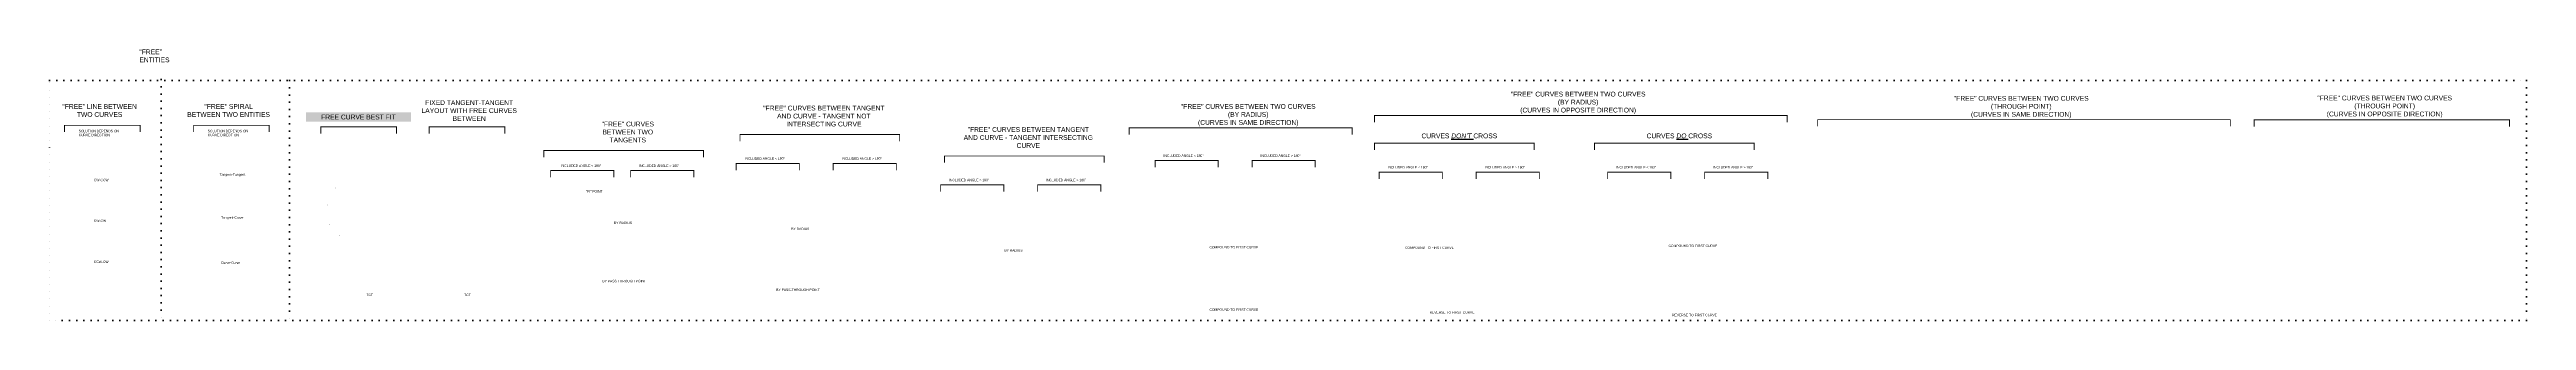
# Model space of a CAD drawing. Header units: feet. Extents: x 1000000 to 1072394, y 992134 to 1026925.
# Drawn here: x 1020814 to 1062101, y 1022404 to 1026924 of the extents above; entities that cross this region are included whole.
import ezdxf

# ---------------------------------------------------------------- set-up
doc = ezdxf.new("R2010")
doc.units = ezdxf.units.FT
doc.header["$LTSCALE"] = 40
doc.header["$MEASUREMENT"] = 0
doc.header["$PDMODE"] = 3
doc.header["$PDSIZE"] = 5
doc.linetypes.add('ACAD_ISO07W100', pattern=[3, 0, -3])
doc.styles.get("Standard").update_dxf_attribs({"font": 'arial.ttf'})

msp = doc.modelspace()

# ---------------------------------------------------------------- linework, layer by layer
at = {"linetype": 'ACAD_ISO07W100', "lineweight": 100}
for p, q in [((1022677, 1026421), (1022677, 1022421)), ((1024812, 1026404), (1024812, 1022404))]:
    msp.add_line(p, q, dxfattribs=at)
msp.add_lwpolyline([(1020814, 1026404), (1062101, 1026404), (1062101, 1022404), (1020814, 1022404)], close=True, dxfattribs=at)
at = {"const_width": 15}
for points in [[(1022326, 1025546), (1022326, 1025659), (1021065, 1025659), (1021065, 1025546)], [(1024477, 1025546), (1024477, 1025659), (1023216, 1025659), (1023216, 1025546)], [(1026596, 1025521), (1026596, 1025634), (1025335, 1025634), (1025335, 1025521)], [(1028405, 1025521), (1028405, 1025634), (1027144, 1025634), (1027144, 1025521)], [(1042527, 1025505), (1042527, 1025618), (1038809, 1025618), (1038809, 1025505)], [(1049779, 1025711), (1049779, 1025824), (1042899, 1025824), (1042899, 1025711)], [(1057166, 1025640), (1057166, 1025753), (1050286, 1025753), (1050286, 1025640)], [(1061820, 1025636), (1061820, 1025749), (1057564, 1025749), (1057564, 1025636)], [(1031716, 1025127), (1031716, 1025240), (1029055, 1025240), (1029055, 1025127)], [(1034984, 1025392), (1034984, 1025505), (1032323, 1025505), (1032323, 1025392)], [(1038392, 1025034), (1038392, 1025148), (1035731, 1025148), (1035731, 1025034)], [(1045560, 1025247), (1045560, 1025360), (1042899, 1025360), (1042899, 1025247)], [(1049227, 1025247), (1049227, 1025360), (1046566, 1025360), (1046566, 1025247)], [(1030220, 1024792), (1030220, 1024905), (1029168, 1024905), (1029168, 1024792)], [(1031553, 1024792), (1031553, 1024905), (1030501, 1024905), (1030501, 1024792)], [(1033312, 1024911), (1033312, 1025024), (1032260, 1025024), (1032260, 1024911)], [(1034929, 1024911), (1034929, 1025024), (1033877, 1025024), (1033877, 1024911)], [(1040294, 1024959), (1040294, 1025072), (1039242, 1025072), (1039242, 1024959)], [(1041911, 1024959), (1041911, 1025072), (1040859, 1025072), (1040859, 1024959)], [(1044030, 1024765), (1044030, 1024878), (1042978, 1024878), (1042978, 1024765)], [(1045647, 1024765), (1045647, 1024878), (1044595, 1024878), (1044595, 1024765)], [(1047838, 1024765), (1047838, 1024878), (1046786, 1024878), (1046786, 1024765)], [(1049455, 1024765), (1049455, 1024878), (1048403, 1024878), (1048403, 1024765)], [(1036720, 1024553), (1036720, 1024666), (1035668, 1024666), (1035668, 1024553)], [(1038337, 1024553), (1038337, 1024666), (1037285, 1024666), (1037285, 1024553)]]:
    msp.add_lwpolyline(points, dxfattribs=at)
at = {"linetype": 'ACAD_ISO07W100', "lineweight": 100}
for p in [(1025450, 1024326), (1025590, 1024617), (1025485, 1024005), (1025659, 1023819)]:
    msp.add_point(p, dxfattribs=at)

# ---------------------------------------------------------------- texts
for s, insert, char_height, width, attachment_point in [('{\\fArial CE|b0|i0|c238|p34;"F}REE{\\fArial CE|b0|i0|c238|p34;" ENTITIES}', (1022312, 1026924), 80, 592.95, 1), ('"FREE" LINE BETWEEN TWO CURVES', (1021649, 1026014), 80, 1344.71, 2), ('{\\fArial CE|b0|i0|c238|p34;"FREE" }SPIRAL \\PBETWEEN {\\fArial CE|b0|i0|c238|p34;TWO }ENTITIES', (1023799, 1026014), 80, 1711.92, 2), ('FIXED TANGENT-TANGENT LAYOUT WITH FREE CURVES BETWEEN', (1027809, 1026078), 80, 1671.18, 2), ('"FREE" CURVES BETWEEN TANGENT AND CURVE - TANGENT NOT INTERSECTING CURVE', (1033721, 1025987), 80, 2187.71, 2), ('{\\fArial|b0|i0|c238|p34;"FREE" CURVES BETWEEN \\fArial|b0|i0|c0|p34;TWO \\fArial|b0|i0|c238|p34;CURVE\\fArial|b0|i0|c0|p34;S\\P(BY RADIUS)\\P(CURVES IN SAME DIRECTION)\\fArial|b0|i0|c238|p34;}', (1040795, 1026014), 80, 2408.37, 2), ('{\\fArial|b0|i0|c238|p34;"FREE" CURVES BETWEEN \\fArial|b0|i0|c0|p34;TWO \\fArial|b0|i0|c238|p34;CURVE\\fArial|b0|i0|c0|p34;S\\P(BY RADIUS)\\P(CURVES IN OPPOSITE DIRECTION)\\fArial|b0|i0|c238|p34;}', (1046294, 1026220), 80, 2408.37, 2), ('{\\fArial|b0|i0|c238|p34;"FREE" CURVES BETWEEN \\fArial|b0|i0|c0|p34;TWO \\fArial|b0|i0|c238|p34;CURVE\\fArial|b0|i0|c0|p34;S\\P(THROUGH POINT)\\P(CURVES IN SAME DIRECTION)\\fArial|b0|i0|c238|p34;}', (1053680, 1026149), 80, 2408.37, 2), ('{\\fArial|b0|i0|c238|p34;"FREE" CURVES BETWEEN \\fArial|b0|i0|c0|p34;TWO \\fArial|b0|i0|c238|p34;CURVE\\fArial|b0|i0|c0|p34;S\\P(THROUGH POINT)\\P(CURVES IN OPPOSITE DIRECTION)\\fArial|b0|i0|c238|p34;}', (1059738, 1026155), 80, 2408.37, 2), ('SOLUTION DEPENDS ON CURVE DIRECTION', (1021300, 1025584), 40, 725.84, 1), ('SOLUTION DEPENDS ON CURVE DIRECTION', (1023451, 1025584), 40, 725.84, 1), ('"FREE" CURVES BETWEEN TWO TANGENTS', (1030453, 1025721), 80, 1344.71, 2), ('"FREE" CURVES BETWEEN TANGENT AND CURVE - TANGENT INTERSECTING CURVE', (1037129, 1025629), 80, 2187.71, 2), ('INCLUDED ANGLE < 180%%d', (1039382, 1025173), 40, 812.15, 1), ('INCLUDED ANGLE > 180%%d', (1040999, 1025173), 40, 812.15, 1), ("{\\fArial|b0|i0|c238|p34;CURVES \\fArial|b0|i1|c0|p34;\\LDON'T\\fArial|b0|i0|c0|p34;\\l CROSS\\fArial|b0|i0|c238|p34;}", (1044314, 1025523), 80, 2408.37, 2), ('{\\fArial|b0|i0|c238|p34;CURVES \\fArial|b0|i1|c0|p34;\\LDO\\fArial|b0|i0|c0|p34;\\l CROSS\\fArial|b0|i0|c238|p34;}', (1047981, 1025523), 80, 2408.37, 2), ('{\\fArial|b0|i0|c0|p34;CW-CCW\\fArial|b0|i0|c238|p34;}', (1021553, 1024767), 40, 725.84, 1), ('{\\fArial|b0|i0|c0|p34;Tangent-Tangent}', (1023648, 1024859), 40, 725.84, 1), ('INCLUDED ANGLE < 180%%d', (1029339, 1025006), 40, 812.15, 1), ('INCLUDED ANGLE > 180%%d', (1030642, 1025006), 40, 812.15, 1), ('INCLUDED ANGLE < 180%%d', (1032401, 1025125), 40, 812.15, 1), ('INCLUDED ANGLE > 180%%d', (1034018, 1025125), 40, 812.15, 1), ('INCLUDED ANGLE < 180%%d', (1035808, 1024767), 40, 812.15, 1), ('INCLUDED ANGLE > 180%%d', (1037426, 1024767), 40, 812.15, 1), ('INCLUDED ANGLE < 180%%d', (1043119, 1024979), 40, 812.15, 1), ('INCLUDED ANGLE > 180%%d', (1044736, 1024979), 40, 812.15, 1), ('INCLUDED ANGLE < 180%%d', (1046926, 1024979), 40, 812.15, 1), ('INCLUDED ANGLE > 180%%d', (1048543, 1024979), 40, 812.15, 1), ('"PI" POINT', (1029753, 1024578), 40, 725.84, 1), ('{\\fArial|b0|i0|c0|p34;CW-CW\\fArial|b0|i0|c238|p34;}', (1021553, 1024087), 40, 725.84, 1), ('{\\fArial|b0|i0|c0|p34;Tangent-Curve}', (1023673, 1024141), 40, 725.84, 1), ('BY RADIUS', (1030221, 1024052), 40, 725.84, 1), ('BY RADIUS', (1033177, 1023951), 40, 725.84, 1), ('BY RADIUS', (1036731, 1023593), 40, 725.84, 1), ('{\\fArial|b0|i0|c0|p34;COMPOUND TO FIRST CURVE\\fArial|b0|i0|c238|p34;}', (1040149, 1023645), 40, 812.15, 1), ('{\\fArial|b0|i0|c0|p34;COMPOUND TO FIRST CURVE\\fArial|b0|i0|c238|p34;}', (1043410, 1023638), 40, 812.15, 1), ('{\\fArial|b0|i0|c0|p34;COMPOUND TO FIRST CURVE\\fArial|b0|i0|c238|p34;}', (1047801, 1023668), 40, 812.15, 1), ('{\\fArial|b0|i0|c0|p34;CCW-CW\\fArial|b0|i0|c238|p34;}', (1021553, 1023403), 40, 725.84, 1), ('{\\fArial|b0|i0|c0|p34;Curve-Curve}', (1023673, 1023388), 40, 725.84, 1), ('TCT', (1026097, 1022851), 40, 546.17, 1), ('TCT', (1027725, 1022851), 40, 546.17, 1), ('BY PASS-THROUGH POINT', (1030030, 1023082), 40, 1033, 1), ('BY PASS-THROUGH POINT', (1032927, 1022936), 40, 1033, 1), ('{\\fArial|b0|i0|c0|p34;COMPOUND TO FIRST CURVE\\fArial|b0|i0|c238|p34;}', (1040149, 1022605), 40, 812.15, 1), ('{\\fArial|b0|i0|c0|p34;REVERSE TO FIRST CURVE\\fArial|b0|i0|c238|p34;}', (1043818, 1022559), 40, 812.15, 1), ('{\\fArial|b0|i0|c0|p34;REVERSE TO FIRST CURVE\\fArial|b0|i0|c238|p34;}', (1047860, 1022515), 40, 812.15, 1)]:
    msp.add_mtext(s, dxfattribs=dict(insert=insert, char_height=char_height, width=width, attachment_point=attachment_point))
at = {"insert": (1025963, 1025838), "char_height": 80, "width": 1671.18, "attachment_point": 2, "bg_fill": 1, "box_fill_scale": 1.5, "bg_fill_color": 5, "bg_fill_transparency": 0}
msp.add_mtext('{\\fArial CE|b0|i0|c238|p34;FREE CURVE BEST FIT}', dxfattribs=at)

doc.saveas('drawing.dxf')
